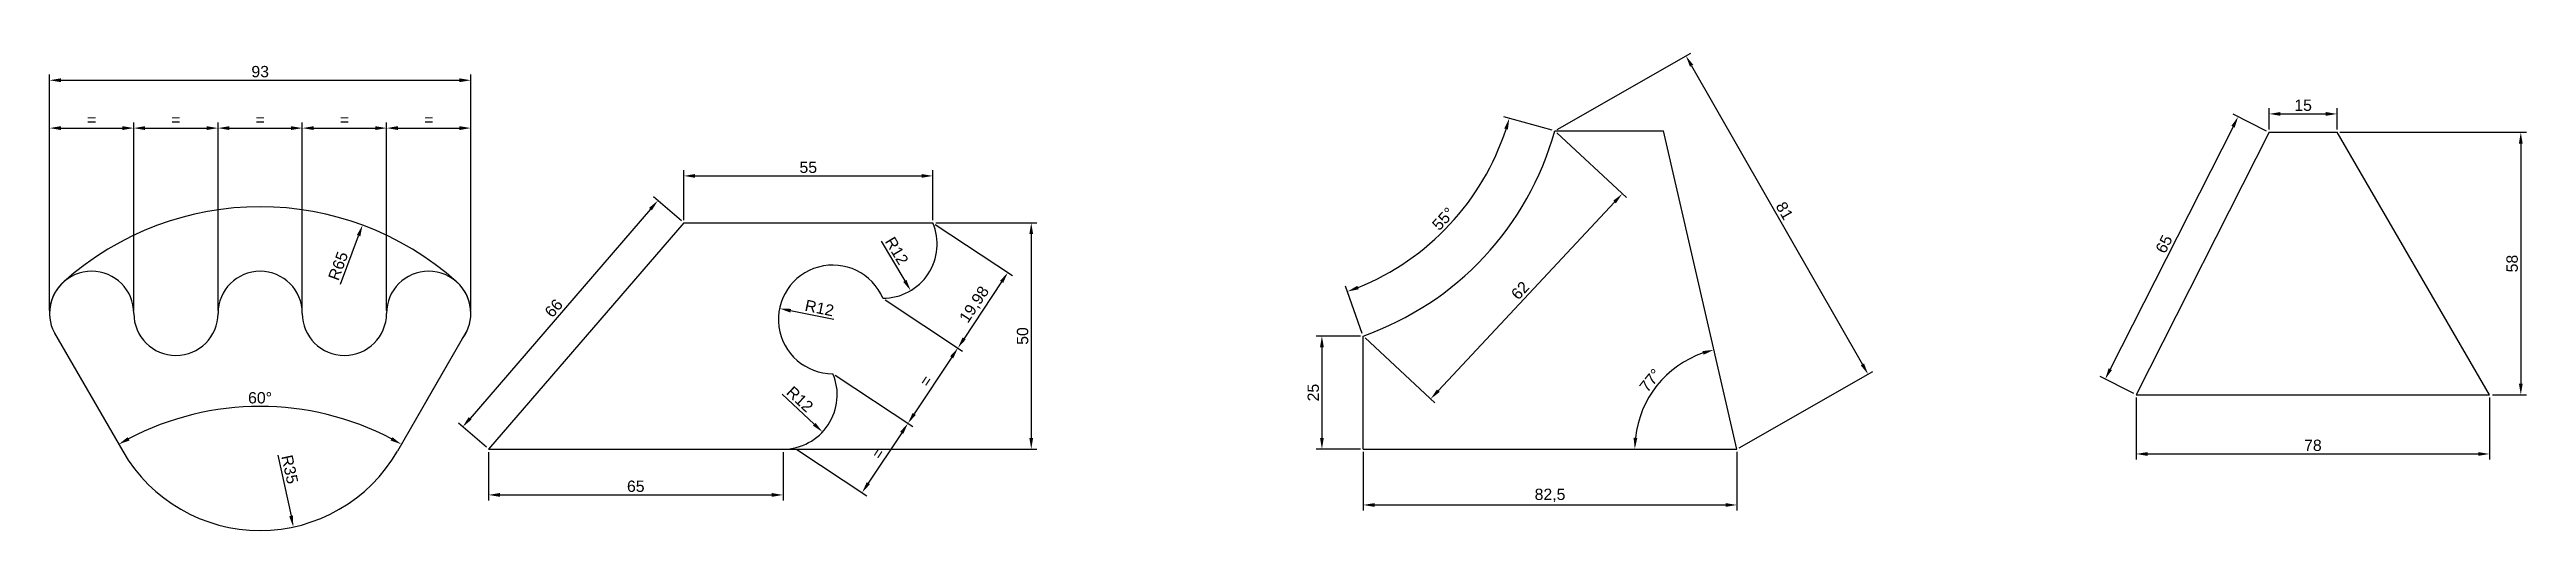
# Model space of a CAD drawing. Header units: millimetres. Extents: x 160 to 1325, y -518 to -340.
# Drawn here: x 160 to 707, y -518 to -412 of the extents above; entities that cross this region are included whole.
import ezdxf

# ---------------------------------------------------------------- set-up
doc = ezdxf.new("R2010")
doc.units = ezdxf.units.MM
doc.header["$PDMODE"] = 3
doc.styles.get("Standard").update_dxf_attribs({"font": 'arial.ttf'})
doc.dimstyles.new('ISO-25', dxfattribs={"dimtxt": 2.5, "dimasz": 2.5, "dimexe": 1.25, "dimexo": 0.625, "dimtad": 1, "dimtxsty": 'Standard', "dimcen": 2.5, "dimadec": 0, "dimazin": 0, "dimtfac": 1, "dimtmove": 0, "dimatfit": 3, "dimfxl": 1, "dimarcsym": 0})
doc.dimstyles.new('副本 ISO-25', dxfattribs={"dimtxt": 2.5, "dimasz": 2.5, "dimexe": 1.25, "dimexo": 0.625, "dimtad": 1, "dimtxsty": 'Standard', "dimcen": 2.5, "dimadec": 0, "dimazin": 0, "dimtfac": 1, "dimtmove": 0, "dimatfit": 3, "dimfxl": 1, "dimarcsym": 0})

msp = doc.modelspace()

# ---------------------------------------------------------------- blocks, each defined once
blk = doc.blocks.new('*D5')
at = {"color": 0, "lineweight": -2, "transparency": 16777216}
blk.add_line((224.25, -463.58), (228.22, -452.85), dxfattribs=at)
at = {"color": 0, "transparency": 16777216}
blk.add_solid([(227.83, -452.71), (228.61, -453), (229.09, -450.51)], dxfattribs=at)
at = {"layer": 'Defpoints', "color": 0, "transparency": 16777216}
for p in [(229.09, -450.51), (206.5, -511.46)]:
    blk.add_point(p, dxfattribs=at)
at = {"color": 0, "transparency": 16777216, "insert": (223.72, -459.52), "char_height": 2.5, "attachment_point": 5, "rotation": 69.6637}
blk.add_mtext('R65', dxfattribs=at)
blk = doc.blocks.new('*D17')
at = {"color": 0, "lineweight": -2, "transparency": 16777216}
for p, q in [((160, -469.38), (160, -427.82)), ((162.5, -429.07), (176.1, -429.07)), ((178.6, -469.38), (178.6, -427.82))]:
    blk.add_line(p, q, dxfattribs=at)
at = {"color": 0, "transparency": 16777216}
for points in [[(162.5, -428.65), (162.5, -429.49), (160, -429.07)], [(176.1, -428.65), (176.1, -429.49), (178.6, -429.07)]]:
    blk.add_solid(points, dxfattribs=at)
at = {"layer": 'Defpoints', "color": 0, "transparency": 16777216}
for p in [(178.6, -429.07), (160, -470), (178.6, -470)]:
    blk.add_point(p, dxfattribs=at)
at = {"color": 0, "transparency": 16777216, "insert": (169.3, -427.2), "char_height": 2.5, "attachment_point": 5}
blk.add_mtext('=', dxfattribs=at)
blk = doc.blocks.new('*D18')
at = {"color": 0, "lineweight": -2, "transparency": 16777216}
for p, q in [((178.6, -469.38), (178.6, -427.82)), ((181.1, -429.07), (194.7, -429.07)), ((197.2, -469.38), (197.2, -427.82))]:
    blk.add_line(p, q, dxfattribs=at)
at = {"color": 0, "transparency": 16777216}
for points in [[(181.1, -428.65), (181.1, -429.49), (178.6, -429.07)], [(194.7, -428.65), (194.7, -429.49), (197.2, -429.07)]]:
    blk.add_solid(points, dxfattribs=at)
at = {"layer": 'Defpoints', "color": 0, "transparency": 16777216}
for p in [(197.2, -429.07), (178.6, -470), (197.2, -470)]:
    blk.add_point(p, dxfattribs=at)
at = {"color": 0, "transparency": 16777216, "insert": (187.9, -427.2), "char_height": 2.5, "attachment_point": 5}
blk.add_mtext('=', dxfattribs=at)
blk = doc.blocks.new('*D19')
at = {"color": 0, "lineweight": -2, "transparency": 16777216}
for p, q in [((197.2, -469.38), (197.2, -427.82)), ((199.7, -429.07), (213.3, -429.07)), ((215.8, -469.38), (215.8, -427.82))]:
    blk.add_line(p, q, dxfattribs=at)
at = {"color": 0, "transparency": 16777216}
for points in [[(199.7, -428.65), (199.7, -429.49), (197.2, -429.07)], [(213.3, -428.65), (213.3, -429.49), (215.8, -429.07)]]:
    blk.add_solid(points, dxfattribs=at)
at = {"layer": 'Defpoints', "color": 0, "transparency": 16777216}
for p in [(215.8, -429.07), (197.2, -470), (215.8, -470)]:
    blk.add_point(p, dxfattribs=at)
at = {"color": 0, "transparency": 16777216, "insert": (206.5, -427.2), "char_height": 2.5, "attachment_point": 5}
blk.add_mtext('=', dxfattribs=at)
blk = doc.blocks.new('*D20')
at = {"color": 0, "lineweight": -2, "transparency": 16777216}
for p, q in [((215.8, -469.38), (215.8, -427.82)), ((218.3, -429.07), (231.9, -429.07)), ((234.4, -469.38), (234.4, -427.82))]:
    blk.add_line(p, q, dxfattribs=at)
at = {"color": 0, "transparency": 16777216}
for points in [[(218.3, -428.65), (218.3, -429.49), (215.8, -429.07)], [(231.9, -428.65), (231.9, -429.49), (234.4, -429.07)]]:
    blk.add_solid(points, dxfattribs=at)
at = {"layer": 'Defpoints', "color": 0, "transparency": 16777216}
for p in [(234.4, -429.07), (215.8, -470), (234.4, -470)]:
    blk.add_point(p, dxfattribs=at)
at = {"color": 0, "transparency": 16777216, "insert": (225.1, -427.2), "char_height": 2.5, "attachment_point": 5}
blk.add_mtext('=', dxfattribs=at)
blk = doc.blocks.new('*D21')
at = {"color": 0, "lineweight": -2, "transparency": 16777216}
for p, q in [((234.4, -469.38), (234.4, -427.82)), ((236.9, -429.07), (250.5, -429.07)), ((253, -469.34), (253, -427.82))]:
    blk.add_line(p, q, dxfattribs=at)
at = {"color": 0, "transparency": 16777216}
for points in [[(236.9, -428.65), (236.9, -429.49), (234.4, -429.07)], [(250.5, -428.65), (250.5, -429.49), (253, -429.07)]]:
    blk.add_solid(points, dxfattribs=at)
at = {"layer": 'Defpoints', "color": 0, "transparency": 16777216}
for p in [(253, -429.07), (234.4, -470), (253, -469.96)]:
    blk.add_point(p, dxfattribs=at)
at = {"color": 0, "transparency": 16777216, "insert": (243.7, -427.2), "char_height": 2.5, "attachment_point": 5}
blk.add_mtext('=', dxfattribs=at)
blk = doc.blocks.new('*D22')
at = {"color": 0, "lineweight": -2, "transparency": 16777216}
for p, q in [((160, -469.38), (160, -417.25)), ((162.5, -418.5), (250.5, -418.5)), ((253, -469.38), (253, -417.25))]:
    blk.add_line(p, q, dxfattribs=at)
at = {"color": 0, "transparency": 16777216}
for points in [[(162.5, -418.08), (162.5, -418.92), (160, -418.5)], [(250.5, -418.08), (250.5, -418.92), (253, -418.5)]]:
    blk.add_solid(points, dxfattribs=at)
at = {"layer": 'Defpoints', "color": 0, "transparency": 16777216}
for p in [(253, -418.5), (160, -470), (253, -470)]:
    blk.add_point(p, dxfattribs=at)
at = {"color": 0, "transparency": 16777216, "insert": (206.5, -416.6), "char_height": 2.5, "attachment_point": 5}
blk.add_mtext('93', dxfattribs=at)
blk = doc.blocks.new('*D32')
at = {"color": 0, "lineweight": -2, "transparency": 16777216}
for p, q in [((355.52, -450.34), (372.61, -461.65)), ((370.18, -463.04), (361.92, -475.54)), ((344.49, -467.01), (361.58, -478.32))]:
    blk.add_line(p, q, dxfattribs=at)
at = {"color": 0, "transparency": 16777216}
for points in [[(369.84, -462.81), (370.53, -463.27), (371.56, -460.96)], [(361.57, -475.31), (362.26, -475.77), (360.54, -477.63)]]:
    blk.add_solid(points, dxfattribs=at)
at = {"layer": 'Defpoints', "color": 0, "transparency": 16777216}
for p in [(355, -450), (343.97, -466.67), (360.54, -477.63)]:
    blk.add_point(p, dxfattribs=at)
at = {"color": 0, "transparency": 16777216, "insert": (364.28, -468.12), "char_height": 2.5, "attachment_point": 5, "rotation": 56.5103}
blk.add_mtext('19,98', dxfattribs=at)
blk = doc.blocks.new('*D33')
at = {"color": 0, "lineweight": -2, "transparency": 16777216}
for p, q in [((344.49, -467.01), (361.58, -478.32)), ((359.16, -479.71), (350.89, -492.21)), ((333.47, -483.68), (350.55, -494.98))]:
    blk.add_line(p, q, dxfattribs=at)
at = {"color": 0, "transparency": 16777216}
for points in [[(358.81, -479.48), (359.5, -479.94), (360.54, -477.63)], [(350.54, -491.98), (351.24, -492.44), (349.51, -494.29)]]:
    blk.add_solid(points, dxfattribs=at)
at = {"layer": 'Defpoints', "color": 0, "transparency": 16777216}
for p in [(343.97, -466.67), (332.95, -483.33), (349.51, -494.29)]:
    blk.add_point(p, dxfattribs=at)
at = {"color": 0, "transparency": 16777216, "insert": (353.46, -484.92), "char_height": 2.5, "attachment_point": 5, "rotation": 56.5103}
blk.add_mtext('=', dxfattribs=at)
blk = doc.blocks.new('*D34')
at = {"color": 0, "lineweight": -2, "transparency": 16777216}
for p, q in [((333.47, -483.68), (350.55, -494.98)), ((348.13, -496.38), (340.75, -507.53)), ((324.95, -500.07), (340.42, -510.3))]:
    blk.add_line(p, q, dxfattribs=at)
at = {"color": 0, "transparency": 16777216}
for points in [[(347.78, -496.15), (348.48, -496.61), (349.51, -494.29)], [(340.4, -507.3), (341.1, -507.76), (339.37, -509.61)]]:
    blk.add_solid(points, dxfattribs=at)
at = {"layer": 'Defpoints', "color": 0, "transparency": 16777216}
for p in [(332.95, -483.33), (324.43, -499.73), (339.37, -509.61)]:
    blk.add_point(p, dxfattribs=at)
at = {"color": 0, "transparency": 16777216, "insert": (342.88, -500.92), "char_height": 2.5, "attachment_point": 5, "rotation": 56.5103}
blk.add_mtext('=', dxfattribs=at)
blk = doc.blocks.new('*D35')
at = {"color": 0, "lineweight": -2, "transparency": 16777216}
for p, q in [((355.63, -450), (377.97, -450)), ((376.72, -452.5), (376.72, -497.5)), ((322.54, -500), (377.97, -500))]:
    blk.add_line(p, q, dxfattribs=at)
at = {"color": 0, "transparency": 16777216}
for points in [[(376.3, -452.5), (377.14, -452.5), (376.72, -450)], [(376.3, -497.5), (377.14, -497.5), (376.72, -500)]]:
    blk.add_solid(points, dxfattribs=at)
at = {"layer": 'Defpoints', "color": 0, "transparency": 16777216}
for p in [(355, -450), (321.92, -500), (376.72, -500)]:
    blk.add_point(p, dxfattribs=at)
at = {"color": 0, "transparency": 16777216, "insert": (374.82, -475), "char_height": 2.5, "attachment_point": 5, "rotation": 90}
blk.add_mtext('50', dxfattribs=at)
blk = doc.blocks.new('*D36')
at = {"color": 0, "lineweight": -2, "transparency": 16777216}
blk.add_line((343.58, -454.05), (348.82, -462.82), dxfattribs=at)
at = {"color": 0, "transparency": 16777216}
blk.add_solid([(349.18, -462.61), (348.46, -463.04), (350.1, -464.97)], dxfattribs=at)
at = {"layer": 'Defpoints', "color": 0, "transparency": 16777216}
for p in [(343.94, -454.67), (350.1, -464.97)]:
    blk.add_point(p, dxfattribs=at)
at = {"color": 0, "transparency": 16777216, "insert": (347.04, -456.18), "char_height": 2.5, "attachment_point": 5, "rotation": 300.8585}
blk.add_mtext('R12', dxfattribs=at)
blk = doc.blocks.new('*D37')
at = {"color": 0, "lineweight": -2, "transparency": 16777216}
blk.add_line((333.11, -471.37), (323.61, -469.41), dxfattribs=at)
at = {"color": 0, "transparency": 16777216}
blk.add_solid([(323.7, -469.01), (323.53, -469.82), (321.16, -468.91)], dxfattribs=at)
at = {"layer": 'Defpoints', "color": 0, "transparency": 16777216}
for p in [(321.16, -468.91), (332.92, -471.33)]:
    blk.add_point(p, dxfattribs=at)
at = {"color": 0, "transparency": 16777216, "insert": (329.97, -468.81), "char_height": 2.5, "attachment_point": 5, "rotation": 348.348}
blk.add_mtext('R12', dxfattribs=at)
blk = doc.blocks.new('*D38')
at = {"color": 0, "lineweight": -2, "transparency": 16777216}
blk.add_line((321.75, -487.86), (328.82, -494.5), dxfattribs=at)
at = {"color": 0, "transparency": 16777216}
blk.add_solid([(329.11, -494.19), (328.54, -494.8), (330.64, -496.21)], dxfattribs=at)
at = {"layer": 'Defpoints', "color": 0, "transparency": 16777216}
for p in [(321.89, -488), (330.64, -496.21)]:
    blk.add_point(p, dxfattribs=at)
at = {"color": 0, "transparency": 16777216, "insert": (325.66, -488.95), "char_height": 2.5, "attachment_point": 5, "rotation": 316.8432}
blk.add_mtext('R12', dxfattribs=at)
blk = doc.blocks.new('*D39')
at = {"color": 0, "lineweight": -2, "transparency": 16777216}
for p, q in [((256.92, -500.63), (256.92, -511.36)), ((321.92, -500.63), (321.92, -511.36)), ((259.42, -510.11), (319.42, -510.11))]:
    blk.add_line(p, q, dxfattribs=at)
at = {"color": 0, "transparency": 16777216}
for points in [[(259.42, -509.69), (259.42, -510.53), (256.92, -510.11)], [(319.42, -509.69), (319.42, -510.53), (321.92, -510.11)]]:
    blk.add_solid(points, dxfattribs=at)
at = {"layer": 'Defpoints', "color": 0, "transparency": 16777216}
for p in [(256.92, -500), (321.92, -500), (321.92, -510.11)]:
    blk.add_point(p, dxfattribs=at)
at = {"color": 0, "transparency": 16777216, "insert": (289.42, -508.21), "char_height": 2.5, "attachment_point": 5}
blk.add_mtext('65', dxfattribs=at)
blk = doc.blocks.new('*D40')
at = {"color": 0, "lineweight": -2, "transparency": 16777216}
for p, q in [((292.66, -446.97), (252.84, -493.19)), ((299.53, -449.59), (293.34, -444.26)), ((256.45, -499.59), (250.26, -494.26))]:
    blk.add_line(p, q, dxfattribs=at)
at = {"color": 0, "transparency": 16777216}
for points in [[(292.34, -446.7), (292.97, -447.25), (294.29, -445.08)], [(252.52, -492.91), (253.16, -493.46), (251.21, -495.08)]]:
    blk.add_solid(points, dxfattribs=at)
at = {"layer": 'Defpoints', "color": 0, "transparency": 16777216}
for p in [(300, -450), (251.21, -495.08), (256.92, -500)]:
    blk.add_point(p, dxfattribs=at)
at = {"color": 0, "transparency": 16777216, "insert": (271.31, -468.84), "char_height": 2.5, "attachment_point": 5, "rotation": 49.2509}
blk.add_mtext('66', dxfattribs=at)
blk = doc.blocks.new('*D41')
at = {"color": 0, "lineweight": -2, "transparency": 16777216}
for p, q in [((300, -449.38), (300, -438.38)), ((302.5, -439.63), (352.5, -439.63)), ((355, -449.38), (355, -438.38))]:
    blk.add_line(p, q, dxfattribs=at)
at = {"color": 0, "transparency": 16777216}
for points in [[(302.5, -439.22), (302.5, -440.05), (300, -439.63)], [(352.5, -439.22), (352.5, -440.05), (355, -439.63)]]:
    blk.add_solid(points, dxfattribs=at)
at = {"layer": 'Defpoints', "color": 0, "transparency": 16777216}
for p in [(355, -439.63), (300, -450), (355, -450)]:
    blk.add_point(p, dxfattribs=at)
at = {"color": 0, "transparency": 16777216, "insert": (327.5, -437.74), "char_height": 2.5, "attachment_point": 5}
blk.add_mtext('55', dxfattribs=at)
blk = doc.blocks.new('*D43')
at = {"color": 0, "lineweight": -2, "transparency": 16777216}
for p, q in [((492.85, -429.37), (522.35, -412.5)), ((522.5, -415.3), (560.22, -481.28)), ((533.04, -499.69), (562.54, -482.83))]:
    blk.add_line(p, q, dxfattribs=at)
at = {"color": 0, "transparency": 16777216}
for points in [[(522.87, -415.09), (522.14, -415.5), (521.26, -413.13)], [(560.58, -481.07), (559.86, -481.48), (561.46, -483.45)]]:
    blk.add_solid(points, dxfattribs=at)
at = {"layer": 'Defpoints', "color": 0, "transparency": 16777216}
for p in [(492.31, -429.68), (561.46, -483.45), (532.5, -500)]:
    blk.add_point(p, dxfattribs=at)
at = {"color": 0, "transparency": 16777216, "insert": (543.01, -447.34), "char_height": 2.5, "attachment_point": 5, "rotation": 299.7507}
blk.add_mtext('81', dxfattribs=at)
blk = doc.blocks.new('*D44')
at = {"color": 0, "lineweight": -2, "transparency": 16777216}
for p, q in [((492.76, -430.1), (508.11, -444.43)), ((505.49, -445.41), (466.6, -487.07)), ((450.46, -475.43), (465.81, -489.75))]:
    blk.add_line(p, q, dxfattribs=at)
at = {"color": 0, "transparency": 16777216}
for points in [[(505.19, -445.12), (505.8, -445.69), (507.2, -443.58)], [(466.29, -486.79), (466.9, -487.36), (464.89, -488.9)]]:
    blk.add_solid(points, dxfattribs=at)
at = {"layer": 'Defpoints', "color": 0, "transparency": 16777216}
for p in [(492.31, -429.68), (450, -475), (464.89, -488.9)]:
    blk.add_point(p, dxfattribs=at)
at = {"color": 0, "transparency": 16777216, "insert": (484.66, -464.94), "char_height": 2.5, "attachment_point": 5, "rotation": 46.9725}
blk.add_mtext('62', dxfattribs=at)
blk = doc.blocks.new('*D45')
at = {"color": 0, "lineweight": -2, "transparency": 16777216}
blk.add_arc((532.5, -500), 22.54, 109.3593, 173.6407, dxfattribs=at)
at = {"color": 0, "transparency": 16777216}
for points in [[(524.91, -478.34), (525.15, -479.14), (527.43, -478.04)], [(510.52, -497.53), (509.69, -497.48), (509.96, -500)]]:
    blk.add_solid(points, dxfattribs=at)
at = {"layer": 'Defpoints', "color": 0, "transparency": 16777216}
for p in [(516.26, -429.68), (518.42, -482.4), (450, -500), (532.5, -500), (532.5, -500)]:
    blk.add_point(p, dxfattribs=at)
at = {"color": 0, "transparency": 16777216, "insert": (513.4, -484.8), "char_height": 2.5, "attachment_point": 5, "rotation": 51.5}
blk.add_mtext('77°', dxfattribs=at)
blk = doc.blocks.new('*D46')
at = {"color": 0, "lineweight": -2, "transparency": 16777216}
for p, q in [((491.7, -429.51), (481.06, -426.55)), ((449.79, -474.41), (446.11, -463.99))]:
    blk.add_line(p, q, dxfattribs=at)
blk.add_arc((427.62, -411.7), 56.71, 291.9984, 341.9466, dxfattribs=at)
at = {"color": 0, "transparency": 16777216}
for points in [[(481.14, -429.16), (481.94, -429.4), (482.26, -426.89)], [(449.01, -464.68), (448.72, -463.9), (446.53, -465.17)]]:
    blk.add_solid(points, dxfattribs=at)
at = {"layer": 'Defpoints', "color": 0, "transparency": 16777216}
for p in [(427.62, -411.7), (492.31, -429.68), (462.38, -456.51), (450, -475)]:
    blk.add_point(p, dxfattribs=at)
at = {"color": 0, "transparency": 16777216, "insert": (467.69, -449.11), "char_height": 2.5, "attachment_point": 5, "rotation": 46.9725}
blk.add_mtext('55°', dxfattribs=at)
blk = doc.blocks.new('*D47')
at = {"color": 0, "lineweight": -2, "transparency": 16777216}
for p, q in [((449.38, -475), (439.64, -475)), ((440.89, -477.5), (440.89, -497.5)), ((449.38, -500), (439.64, -500))]:
    blk.add_line(p, q, dxfattribs=at)
at = {"color": 0, "transparency": 16777216}
for points in [[(440.47, -477.5), (441.31, -477.5), (440.89, -475)], [(440.47, -497.5), (441.31, -497.5), (440.89, -500)]]:
    blk.add_solid(points, dxfattribs=at)
at = {"layer": 'Defpoints', "color": 0, "transparency": 16777216}
for p in [(450, -475), (440.89, -500), (450, -500)]:
    blk.add_point(p, dxfattribs=at)
at = {"color": 0, "transparency": 16777216, "insert": (438.99, -487.5), "char_height": 2.5, "attachment_point": 5, "rotation": 90}
blk.add_mtext('25', dxfattribs=at)
blk = doc.blocks.new('*D48')
at = {"color": 0, "lineweight": -2, "transparency": 16777216}
for p, q in [((450, -500.62), (450, -513.58)), ((532.5, -500.62), (532.5, -513.58)), ((452.5, -512.33), (530, -512.33))]:
    blk.add_line(p, q, dxfattribs=at)
at = {"color": 0, "transparency": 16777216}
for points in [[(452.5, -511.92), (452.5, -512.75), (450, -512.33)], [(530, -511.92), (530, -512.75), (532.5, -512.33)]]:
    blk.add_solid(points, dxfattribs=at)
at = {"layer": 'Defpoints', "color": 0, "transparency": 16777216}
for p in [(450, -500), (532.5, -500), (532.5, -512.33)]:
    blk.add_point(p, dxfattribs=at)
at = {"color": 0, "transparency": 16777216, "insert": (491.25, -510.21), "char_height": 2.5, "attachment_point": 5}
blk.add_mtext('82,5', dxfattribs=at)
blk = doc.blocks.new('*D49')
at = {"color": 0, "lineweight": -2, "transparency": 16777216}
for p, q in [((620.66, -488.62), (620.66, -502.31)), ((698.66, -488.62), (698.66, -502.31)), ((623.16, -501.06), (696.16, -501.06))]:
    blk.add_line(p, q, dxfattribs=at)
at = {"color": 0, "transparency": 16777216}
for points in [[(623.16, -500.65), (623.16, -501.48), (620.66, -501.06)], [(696.16, -500.65), (696.16, -501.48), (698.66, -501.06)]]:
    blk.add_solid(points, dxfattribs=at)
at = {"layer": 'Defpoints', "color": 0, "transparency": 16777216}
for p in [(620.66, -488), (698.66, -488), (698.66, -501.06)]:
    blk.add_point(p, dxfattribs=at)
at = {"color": 0, "transparency": 16777216, "insert": (659.66, -499.16), "char_height": 2.5, "attachment_point": 5}
blk.add_mtext('78', dxfattribs=at)
blk = doc.blocks.new('*D50')
at = {"color": 0, "lineweight": -2, "transparency": 16777216}
for p, q in [((649.44, -429.72), (642.04, -425.97)), ((642.03, -428.77), (614.94, -482.31)), ((620.1, -487.72), (612.7, -483.97))]:
    blk.add_line(p, q, dxfattribs=at)
at = {"color": 0, "transparency": 16777216}
for points in [[(641.66, -428.58), (642.4, -428.96), (643.16, -426.54)], [(614.57, -482.12), (615.31, -482.5), (613.81, -484.54)]]:
    blk.add_solid(points, dxfattribs=at)
at = {"layer": 'Defpoints', "color": 0, "transparency": 16777216}
for p in [(650, -430), (613.81, -484.54), (620.66, -488)]:
    blk.add_point(p, dxfattribs=at)
at = {"color": 0, "transparency": 16777216, "insert": (626.79, -454.68), "char_height": 2.5, "attachment_point": 5, "rotation": 63.1647}
blk.add_mtext('65', dxfattribs=at)
blk = doc.blocks.new('*D51')
at = {"color": 0, "lineweight": -2, "transparency": 16777216}
for p, q in [((650, -429.38), (650, -424.69)), ((652.5, -425.94), (662.5, -425.94)), ((665, -429.38), (665, -424.69))]:
    blk.add_line(p, q, dxfattribs=at)
at = {"color": 0, "transparency": 16777216}
for points in [[(652.5, -425.52), (652.5, -426.35), (650, -425.94)], [(662.5, -425.52), (662.5, -426.35), (665, -425.94)]]:
    blk.add_solid(points, dxfattribs=at)
at = {"layer": 'Defpoints', "color": 0, "transparency": 16777216}
for p in [(665, -425.94), (650, -430), (665, -430)]:
    blk.add_point(p, dxfattribs=at)
at = {"color": 0, "transparency": 16777216, "insert": (657.5, -424.03), "char_height": 2.5, "attachment_point": 5}
blk.add_mtext('15', dxfattribs=at)
blk = doc.blocks.new('*D52')
at = {"color": 0, "lineweight": -2, "transparency": 16777216}
for p, q in [((665.63, -430), (706.81, -430)), ((705.56, -432.5), (705.56, -485.5)), ((699.28, -488), (706.81, -488))]:
    blk.add_line(p, q, dxfattribs=at)
at = {"color": 0, "transparency": 16777216}
for points in [[(705.14, -432.5), (705.97, -432.5), (705.56, -430)], [(705.14, -485.5), (705.97, -485.5), (705.56, -488)]]:
    blk.add_solid(points, dxfattribs=at)
at = {"layer": 'Defpoints', "color": 0, "transparency": 16777216}
for p in [(665, -430), (698.66, -488), (705.56, -488)]:
    blk.add_point(p, dxfattribs=at)
at = {"color": 0, "transparency": 16777216, "insert": (703.66, -459), "char_height": 2.5, "attachment_point": 5, "rotation": 90}
blk.add_mtext('58', dxfattribs=at)
blk = doc.blocks.new('*D53')
at = {"color": 0, "lineweight": -2, "transparency": 16777216}
blk.add_line((210.42, -501.32), (213.31, -514.74), dxfattribs=at)
at = {"color": 0, "transparency": 16777216}
blk.add_solid([(213.71, -514.65), (212.9, -514.83), (213.83, -517.19)], dxfattribs=at)
at = {"layer": 'Defpoints', "color": 0, "transparency": 16777216}
for p in [(206.47, -482.97), (213.83, -517.19)]:
    blk.add_point(p, dxfattribs=at)
at = {"color": 0, "transparency": 16777216, "insert": (213.04, -504.46), "char_height": 2.5, "attachment_point": 5, "rotation": 282.1438}
blk.add_mtext('R35', dxfattribs=at)
blk = doc.blocks.new('*D54')
at = {"color": 0, "lineweight": -2, "transparency": 16777216}
blk.add_arc((206.47, -552.97), 62.41, 62.2954, 117.7046, dxfattribs=at)
at = {"color": 0, "transparency": 16777216}
for points in [[(177.66, -498.08), (177.25, -497.35), (175.27, -498.92)], [(235.68, -497.35), (235.28, -498.08), (237.67, -498.92)]]:
    blk.add_solid(points, dxfattribs=at)
at = {"layer": 'Defpoints', "color": 0, "transparency": 16777216}
for p in [(161.1, -474.39), (252.23, -473.72), (217.31, -491.51), (176.16, -500.47), (236.78, -500.47)]:
    blk.add_point(p, dxfattribs=at)
at = {"color": 0, "transparency": 16777216, "insert": (206.47, -488.66), "char_height": 2.5, "attachment_point": 5}
blk.add_mtext('60°', dxfattribs=at)

# ---------------------------------------------------------------- dimensions: what is measured, and where the dimension line sits
for base, p1, p2, picture, middle in [((253, -418.499), (160, -470), (253, -470), '*D22', (206.5, -416.597)), ((698.657, -501.063), (620.657, -488), (698.657, -488), '*D49', (659.657, -499.161)), ((321.919, -510.109), (256.919, -500), (321.919, -500), '*D39', (289.419, -508.207)), ((532.5, -512.335), (450, -500), (532.5, -500), '*D48', (491.25, -510.207))]:
    dim = msp.add_linear_dim(base=base, p1=p1, p2=p2, dimstyle='副本 ISO-25')
    dim.commit()
    dim.dimension.update_dxf_attribs({"geometry": picture, "text_midpoint": middle})
dim = msp.add_angular_dim_3p(base=(462.384, -456.512), center=(427.62, -411.704), p1=(450, -475), p2=(492.306, -429.676), dimstyle='副本 ISO-25')
dim.commit()
dim.dimension.update_dxf_attribs({"geometry": '*D46', "text_midpoint": (467.692, -449.108)})
for p1, p2, distance, picture, middle in [((492.306, -429.676), (532.5, -500), 33.354, '*D43', (543.012, -447.343)), ((650, -430), (620.657, -488), -7.668, '*D50', (626.789, -454.68)), ((650, -430), (665, -430), 4.065, '*D51', (657.5, -424.034)), ((492.306, -429.676), (450, -475), 20.373, '*D44', (484.656, -464.942)), ((300, -450), (355, -450), 10.367, '*D41', (327.5, -437.736)), ((300, -450), (256.919, -500), -7.538, '*D40', (271.309, -468.839))]:
    dim = msp.add_aligned_dim(p1=p1, p2=p2, distance=distance, dimstyle='副本 ISO-25')
    dim.commit()
    dim.dimension.update_dxf_attribs({"geometry": picture, "text_midpoint": middle})
for base, p1, p2, picture, middle in [((178.6, -429.071), (160, -470), (178.6, -470), '*D17', (169.3, -427.196)), ((197.2, -429.071), (178.6, -470), (197.2, -470), '*D18', (187.9, -427.196)), ((215.8, -429.071), (197.2, -470), (215.8, -470), '*D19', (206.5, -427.196)), ((234.4, -429.071), (215.8, -470), (234.4, -470), '*D20', (225.1, -427.196)), ((253, -429.071), (234.4, -470), (253, -469.962), '*D21', (243.7, -427.196))]:
    dim = msp.add_linear_dim(base=base, p1=p1, p2=p2, text='=', dimstyle='副本 ISO-25', override={"dimtmove": 1})
    dim.commit()
    dim.dimension.update_dxf_attribs({"geometry": picture, "text_midpoint": middle})
for base, line1, line2, picture, middle in [((518.42, -482.404), ((450, -500), (532.5, -500)), ((532.5, -500), (516.265, -429.676)), '*D45', (513.396, -484.804)), ((217.306, -491.509), ((252.226, -473.715), (236.78, -500.468)), ((161.099, -474.385), (176.158, -500.468)), '*D54', (206.469, -488.66))]:
    dim = msp.add_angular_dim_2l(base=base, line1=line1, line2=line2, dimstyle='副本 ISO-25')
    dim.commit()
    dim.dimension.update_dxf_attribs({"geometry": picture, "text_midpoint": middle})
for base, p1, p2, picture, middle in [((705.557, -488), (665, -430), (698.657, -488), '*D52', (703.656, -459)), ((376.719, -500), (355, -450), (321.919, -500), '*D35', (374.818, -475)), ((440.89, -500), (450, -475), (450, -500), '*D47', (438.989, -487.5))]:
    dim = msp.add_linear_dim(base=base, p1=p1, p2=p2, angle=90, dimstyle='副本 ISO-25')
    dim.commit()
    dim.dimension.update_dxf_attribs({"geometry": picture, "text_midpoint": middle})
for center, mpoint, dimstyle, picture, middle in [((206.5, -511.457), (229.089, -450.508), 'ISO-25', '*D5', (225.504, -460.182)), ((343.945, -454.667), (350.1, -464.968), '副本 ISO-25', '*D36', (345.423, -457.14)), ((332.917, -471.333), (321.165, -468.91), '副本 ISO-25', '*D37', (329.587, -470.646)), ((206.469, -482.968), (213.832, -517.185), '副本 ISO-25', '*D53', (211.181, -504.865)), ((321.89, -488), (330.644, -496.208), '副本 ISO-25', '*D38', (324.371, -490.326))]:
    dim = msp.add_radius_dim(center=center, mpoint=mpoint, dimstyle=dimstyle)
    dim.commit()
    dim.dimension.update_dxf_attribs({"geometry": picture, "text_midpoint": middle, "dimtype": 164})
dim = msp.add_linear_dim(base=(360.537, -477.626), p1=(355, -450), p2=(343.973, -466.667), angle=236.51033, dimstyle='副本 ISO-25', override={"dimtmove": 1})
dim.commit()
dim.dimension.update_dxf_attribs({"geometry": '*D32', "text_midpoint": (364.276, -468.118)})
for base, p1, p2, picture, middle in [((349.509, -494.292), (343.973, -466.667), (332.946, -483.333), '*D33', (353.459, -484.924)), ((339.373, -509.613), (332.946, -483.333), (324.432, -499.728), '*D34', (342.877, -500.918))]:
    dim = msp.add_linear_dim(base=base, p1=p1, p2=p2, angle=236.51033, text='=', dimstyle='副本 ISO-25', override={"dimtmove": 1})
    dim.commit()
    dim.dimension.update_dxf_attribs({"geometry": picture, "text_midpoint": middle})

# ---------------------------------------------------------------- linework, layer by layer
for p, q in [((492.306, -429.676), (516.265, -429.676)), ((532.5, -500), (516.265, -429.676)), ((650, -430), (620.657, -488)), ((650, -430), (665, -430)), ((698.657, -488), (665, -430)), ((300, -450), (256.919, -500)), ((300, -450), (355, -450)), ((161.099, -474.385), (176.158, -500.468)), ((252.226, -473.715), (236.78, -500.468)), ((252.226, -473.715), (243.086, -489.546)), ((450, -500), (450, -475)), ((620.657, -488), (698.657, -488)), ((256.919, -500), (321.919, -500)), ((450, -500), (532.5, -500))]:
    msp.add_line(p, q)
for centre, radius, start, end in [((427.62, -411.704), 67.136, 289.47251, 344.47251), ((206.5, -511.457), 65, 48.09761, 131.90239), ((343.945, -454.667), 12, 270.1351, 22.88555), ((169.3, -470), 9.3, 0, 180), ((169.3, -470), 9.3, 131.90239, 211.86766), ((206.5, -470), 9.3, 0, 180), ((243.7, -470), 9.3, 0, 180), ((243.7, -470), 9.3, 323.54629, 48.09761), ((332.917, -471.333), 12, 22.88555, 270.1351), ((187.9, -470), 9.3, 180, 0), ((225.1, -470), 9.3, 180, 0), ((321.89, -488), 12, 270.1351, 22.88555), ((206.469, -482.968), 35, 210, 330)]:
    msp.add_arc(centre, radius, start, end)

msp.set_redraw_order([(e.dxf.handle, doc.entitydb.next_handle()) for e in msp.query("TEXT MTEXT ATTDEF DIMENSION ARC_DIMENSION")])  # texts and dimensions are drawn at this point

doc.saveas('drawing.dxf')
